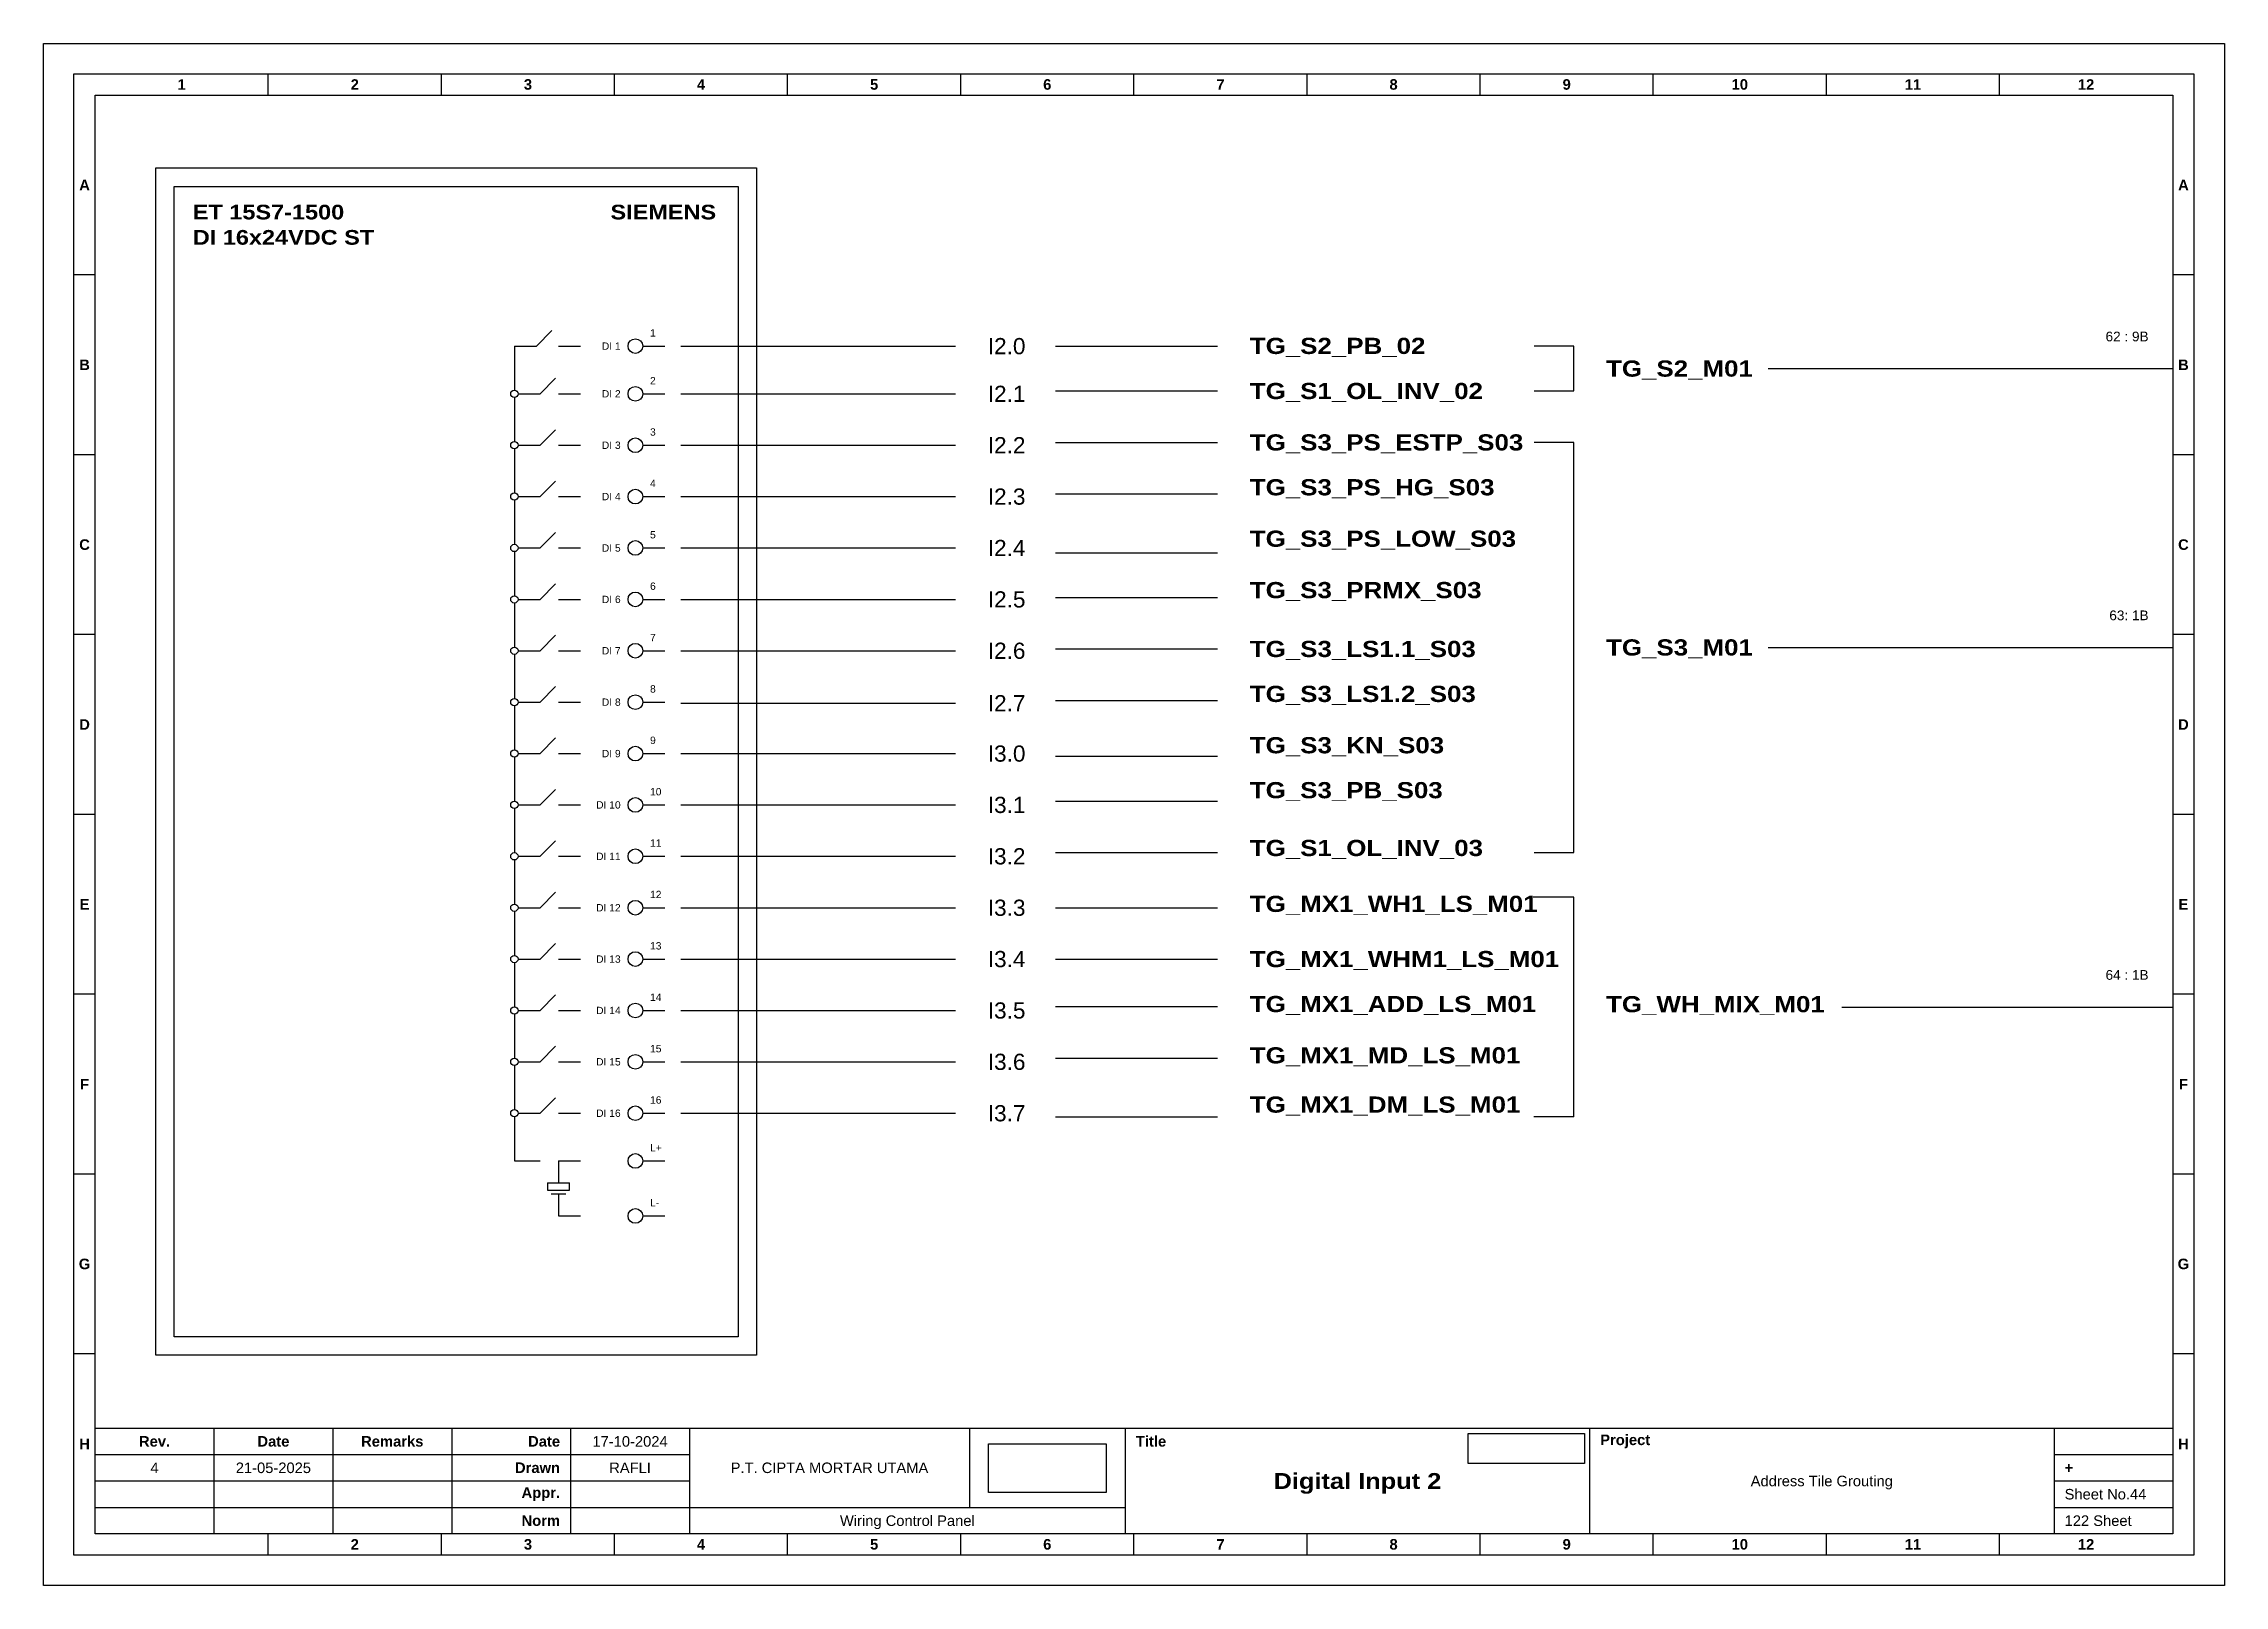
# Model space of a CAD drawing. Header units: centimetres. Extents: x 2030 to 3543, y 1923 to 3402.
# Drawn here: x 2030.3 to 2299.7, y 2873 to 3063.4 of the extents above; entities that cross this region are included whole.
import ezdxf
from ezdxf.enums import TextEntityAlignment as Align

# ---------------------------------------------------------------- set-up
doc = ezdxf.new("R2010")
doc.units = ezdxf.units.CM
doc.header["$MEASUREMENT"] = 0
doc.styles.add('Bold', font='ariblk.ttf', dxfattribs={"height": 25.4})
doc.styles.get("Standard").update_dxf_attribs({"font": 'arial.ttf'})
picture_1 = doc.add_image_def('image1.png', size_in_pixel=(2048, 847))
picture_2 = doc.add_image_def('image2.png', size_in_pixel=(2092, 542))

msp = doc.modelspace()

# ---------------------------------------------------------------- texts
at = {"ltscale": 500, "style": 'Bold'}
for s, p in [('ET 15S7-1500', (2048.74, 3043.53)), ('DI 16x24VDC ST', (2048.74, 3040.41))]:
    msp.add_text(s, height=1.8132, dxfattribs=at).set_placement(p, align=Align.TOP_LEFT)
msp.add_text('SIEMENS', height=1.813, dxfattribs=at).set_placement((2113.37, 3043.53), align=Align.TOP_RIGHT)
at = {"ltscale": 500}
for s, p in [('1', (2105.21, 3026.98)), ('2', (2105.21, 3021.08)), ('3', (2105.21, 3014.74)), ('4', (2105.21, 3008.39)), ('5', (2105.21, 3002.05)), ('6', (2105.21, 2995.7)), ('7', (2105.21, 2989.35)), ('8', (2105.21, 2983.01)), ('9', (2105.21, 2976.66)), ('10', (2105.21, 2970.31)), ('11', (2105.21, 2963.97)), ('12', (2105.21, 2957.62)), ('13', (2105.21, 2951.28)), ('14', (2105.21, 2944.93)), ('15', (2105.21, 2938.58)), ('16', (2105.21, 2932.24)), ('L+', (2105.21, 2926.34)), ('L-', (2105.21, 2919.54))]:
    msp.add_text(s, height=0.907, dxfattribs=at).set_placement(p, align=Align.BOTTOM_LEFT)
for s, p in [('62 : 9B', (2290.29, 3026.3)), ('63: 1B', (2290.29, 2991.86)), ('64 : 1B', (2290.29, 2947.45))]:
    msp.add_text(s, height=1.2, dxfattribs=at).set_placement(p, align=Align.BOTTOM_RIGHT)
for s, p in [('DI 1', (2101.58, 3026.07)), ('DI 2', (2101.58, 3020.18)), ('DI 3', (2101.58, 3013.83)), ('DI 4', (2101.58, 3007.49)), ('DI 5', (2101.58, 3001.14)), ('DI 6', (2101.58, 2994.79)), ('DI 7', (2101.58, 2988.45)), ('DI 8', (2101.58, 2982.1)), ('DI 9', (2101.58, 2975.75)), ('DI 10', (2101.58, 2969.41)), ('DI 11', (2101.58, 2963.06)), ('DI 12', (2101.58, 2956.71)), ('DI 13', (2101.58, 2950.37)), ('DI 14', (2101.58, 2944.02)), ('DI 15', (2101.58, 2937.68)), ('DI 16', (2101.58, 2931.33))]:
    msp.add_text(s, height=0.907, dxfattribs=at).set_placement(p, align=Align.MIDDLE_RIGHT)
for s, p in [('I2.0', (2146.92, 3026.07)), ('I2.1', (2146.92, 3020.18)), ('I2.2', (2146.92, 3013.83)), ('I2.3', (2146.92, 3007.49)), ('I2.4', (2146.92, 3001.14)), ('I2.5', (2146.92, 2994.79)), ('I2.6', (2146.92, 2988.45)), ('I2.7', (2146.92, 2981.97)), ('I3.0', (2146.92, 2975.75)), ('I3.1', (2146.92, 2969.41)), ('I3.2', (2146.92, 2963.06)), ('I3.3', (2146.92, 2956.71)), ('I3.4', (2146.92, 2950.37)), ('I3.5', (2146.92, 2944.02)), ('I3.6', (2146.92, 2937.68)), ('I3.7', (2146.92, 2931.33))]:
    msp.add_text(s, height=2, dxfattribs=at).set_placement(p, align=Align.MIDDLE_LEFT)
at = {"ltscale": 500, "style": 'Bold'}
for s, p in [('TG_S2_PB_02', (2179.29, 3026.1)), ('TG_S2_M01', (2223.29, 3023.3)), ('TG_S1_OL_INV_02', (2179.29, 3020.53)), ('TG_S3_PS_ESTP_S03', (2179.29, 3014.18)), ('TG_S3_PS_HG_S03', (2179.29, 3008.64)), ('TG_S3_PS_LOW_S03', (2179.29, 3002.29)), ('TG_S3_PRMX_S03', (2179.29, 2995.94)), ('TG_S3_M01', (2223.29, 2988.86)), ('TG_S3_LS1.1_S03', (2179.29, 2988.67)), ('TG_S3_LS1.2_S03', (2179.29, 2983.12)), ('TG_S3_KN_S03', (2179.29, 2976.78)), ('TG_S3_PB_S03', (2179.29, 2971.23)), ('TG_S1_OL_INV_03', (2179.29, 2964.09)), ('TG_MX1_WH1_LS_M01', (2179.29, 2957.19)), ('TG_MX1_WHM1_LS_M01', (2179.29, 2950.37)), ('TG_MX1_ADD_LS_M01', (2179.29, 2944.82)), ('TG_WH_MIX_M01', (2223.29, 2944.8)), ('TG_MX1_MD_LS_M01', (2179.29, 2938.48)), ('TG_MX1_DM_LS_M01', (2179.29, 2932.4))]:
    msp.add_text(s, height=2, dxfattribs=at).set_placement(p, align=Align.MIDDLE_LEFT)

# ---------------------------------------------------------------- blocks, each defined once
blk = doc.blocks.new('KOP MU PROJECT')
at = {"color": 6, "ltscale": 50}
for p, q in [((27.74, 184.05), (27.74, 186.66)), ((49.13, 184.05), (49.13, 186.66)), ((70.51, 184.05), (70.51, 186.66)), ((91.89, 184.05), (91.89, 186.66)), ((113.27, 184.05), (113.27, 186.66)), ((134.66, 184.05), (134.66, 186.66)), ((156.04, 184.05), (156.04, 186.66)), ((177.42, 184.05), (177.42, 186.66)), ((198.8, 184.05), (198.8, 186.66)), ((220.19, 184.05), (220.19, 186.66)), ((241.57, 184.05), (241.57, 186.66)), ((6.36, 161.84), (3.75, 161.84)), ((265.59, 161.84), (262.98, 161.84)), ((6.36, 139.63), (3.75, 139.63)), ((265.59, 139.63), (262.98, 139.63)), ((6.36, 117.42), (3.75, 117.42)), ((265.59, 117.42), (262.98, 117.42)), ((6.36, 95.22), (3.75, 95.22)), ((265.59, 95.22), (262.98, 95.22)), ((6.36, 73.01), (3.75, 73.01)), ((265.59, 73.01), (262.98, 73.01)), ((6.36, 50.8), (3.75, 50.8)), ((265.59, 50.8), (262.98, 50.8)), ((6.36, 28.59), (3.75, 28.59)), ((265.59, 28.59), (262.98, 28.59)), ((27.74, 3.75), (27.74, 6.36)), ((49.13, 3.75), (49.13, 6.36)), ((70.51, 3.75), (70.51, 6.36)), ((91.89, 3.75), (91.89, 6.36)), ((113.27, 3.75), (113.27, 6.36)), ((134.66, 3.75), (134.66, 6.36)), ((156.04, 3.75), (156.04, 6.36)), ((177.42, 3.75), (177.42, 6.36)), ((198.8, 3.75), (198.8, 6.36)), ((220.19, 3.75), (220.19, 6.36)), ((241.57, 3.75), (241.57, 6.36))]:
    blk.add_line(p, q, dxfattribs=at)
at = {"ltscale": 50}
for p, q in [((6.36, 19.41), (262.98, 19.41)), ((21.04, 19.41), (21.04, 6.36)), ((35.72, 19.41), (35.72, 6.36)), ((50.41, 19.41), (50.41, 6.36)), ((65.09, 19.41), (65.09, 6.36)), ((79.77, 19.41), (79.77, 6.36)), ((114.35, 19.41), (114.35, 9.62)), ((133.6, 19.41), (133.6, 6.36)), ((190.95, 19.41), (190.95, 6.36)), ((248.3, 19.41), (248.3, 6.36)), ((6.36, 16.15), (79.77, 16.15)), ((248.3, 16.15), (262.98, 16.15)), ((6.36, 12.89), (79.77, 12.89)), ((248.3, 12.89), (262.98, 12.89)), ((6.36, 9.62), (133.6, 9.62)), ((248.3, 9.62), (262.98, 9.62))]:
    blk.add_line(p, q, dxfattribs=at)
at = {"color": 1, "ltscale": 50}
blk.add_lwpolyline([(269.34, 0), (0, 0), (0, 190.41), (269.34, 190.41)], close=True, dxfattribs=at)
at = {"color": 6, "ltscale": 50}
for points in [[(265.59, 3.75), (3.75, 3.75), (3.75, 186.66), (265.59, 186.66)], [(262.98, 6.36), (6.36, 6.36), (6.36, 184.05), (262.98, 184.05)]]:
    blk.add_lwpolyline(points, close=True, dxfattribs=at)
at = {"ltscale": 50, "char_height": 1.305, "attachment_point": 4}
for s, width, heights, insert in [('\\pxqc;{\\fArial|b1|i0|c0|p34;1}', 21.3825, [2.51], (6.36, 185.36)), ('\\pxqc;{\\fArial|b1|i0|c0|p34;2}', 21.3825, [2.51], (27.74, 185.36)), ('\\pxqc;{\\fArial|b1|i0|c0|p34;3}', 21.3825, [2.51], (49.13, 185.36)), ('\\pxqc;{\\fArial|b1|i0|c0|p34;4}', 21.3825, [2.51], (70.51, 185.36)), ('\\pxqc;{\\fArial|b1|i0|c0|p34;5}', 21.3825, [2.51], (91.89, 185.36)), ('\\pxqc;{\\fArial|b1|i0|c0|p34;6}', 21.3825, [2.51], (113.27, 185.36)), ('\\pxqc;{\\fArial|b1|i0|c0|p34;7}', 21.3825, [2.51], (134.66, 185.36)), ('\\pxqc;{\\fArial|b1|i0|c0|p34;8}', 21.3825, [2.51], (156.04, 185.36)), ('\\pxqc;{\\fArial|b1|i0|c0|p34;9}', 21.3825, [2.51], (177.42, 185.36)), ('\\pxqc;{\\fArial|b1|i0|c0|p34;10}', 21.3825, [2.51], (198.8, 185.36)), ('\\pxqc;{\\fArial|b1|i0|c0|p34;11}', 21.3825, [2.51], (220.19, 185.36)), ('\\pxqc;{\\fArial|b1|i0|c0|p34;12}', 21.3825, [2.51], (241.57, 185.36)), ('\\pxqc;{\\fArial|b1|i0|c0|p34;A}', 2.61, [2.51], (3.75, 172.95)), ('\\pxqc;{\\fArial|b1|i0|c0|p34;A}', 2.61, [2.51], (262.98, 172.95)), ('\\pxqc;{\\fArial|b1|i0|c0|p34;B}', 2.61, [2.51], (3.75, 150.74)), ('\\pxqc;{\\fArial|b1|i0|c0|p34;B}', 2.61, [2.51], (262.98, 150.74)), ('\\pxqc;{\\fArial|b1|i0|c0|p34;C}', 2.61, [2.51], (3.75, 128.53)), ('\\pxqc;{\\fArial|b1|i0|c0|p34;C}', 2.61, [2.51], (262.98, 128.53)), ('\\pxqc;{\\fArial|b1|i0|c0|p34;D}', 2.61, [2.51], (3.75, 106.32)), ('\\pxqc;{\\fArial|b1|i0|c0|p34;D}', 2.61, [2.51], (262.98, 106.32)), ('\\pxqc;{\\fArial|b1|i0|c0|p34;E}', 2.61, [2.51], (3.75, 84.11)), ('\\pxqc;{\\fArial|b1|i0|c0|p34;E}', 2.61, [2.51], (262.98, 84.11)), ('\\pxqc;{\\fArial|b1|i0|c0|p34;F}', 2.61, [2.51], (3.75, 61.9)), ('\\pxqc;{\\fArial|b1|i0|c0|p34;F}', 2.61, [2.51], (262.98, 61.9)), ('\\pxqc;{\\fArial|b1|i0|c0|p34;G}', 2.61, [2.51], (3.75, 39.69)), ('\\pxqc;{\\fArial|b1|i0|c0|p34;G}', 2.61, [2.51], (262.98, 39.69)), ('\\pxqc;{\\fArial|b1|i0|c0|p34;H}', 2.61, [2.51], (3.75, 17.47)), ('\\pxqc;{\\fArial|b1|i0|c0|p34;Rev.}', 14.6811, [2.88], (6.36, 17.78)), ('\\pxqc;{\\fArial|b1|i0|c0|p34;Date}', 14.6811, [2.88], (21.04, 17.78)), ('\\pxqc;{\\fArial|b1|i0|c0|p34;Remarks}', 14.6811, [2.88], (35.72, 17.78)), ('\\pxqr;{\\fArial|b1|i0|c0|p34;Date}', 13.3761, [2.88], (50.41, 17.78)), ('\\pxql;{\\fArial|b1|i0|c0|p34;Title}', 50.2419, [2.88], (134.9, 17.78)), ('\\pxql;{\\fArial|b1|i0|c0|p34;Project}', 50.2419, [2.88], (192.25, 17.78)), ('\\pxqc;{\\fArial|b1|i0|c0|p34;H}', 2.61, [2.51], (262.98, 17.47)), ('\\pxqr;{\\fArial|b1|i0|c0|p34;Drawn}', 13.3761, [2.88], (50.41, 14.52)), ('\\pxql;{\\fArial|b1|i0|c0|p34;+}', 14.6811, [2.88], (249.61, 14.52)), ('\\pxqr;{\\fArial|b1|i0|c0|p34;Appr.}', 13.3761, [2.88], (50.41, 11.26)), ('\\pxqr;{\\fArial|b1|i0|c0|p34;Norm}', 13.3761, [2.88], (50.41, 7.99)), ('\\pxqc;{\\fArial|b1|i0|c0|p34;2}', 21.3825, [2.51], (27.74, 5.06)), ('\\pxqc;{\\fArial|b1|i0|c0|p34;3}', 21.3825, [2.51], (49.13, 5.06)), ('\\pxqc;{\\fArial|b1|i0|c0|p34;4}', 21.3825, [2.51], (70.51, 5.06)), ('\\pxqc;{\\fArial|b1|i0|c0|p34;5}', 21.3825, [2.51], (91.89, 5.06)), ('\\pxqc;{\\fArial|b1|i0|c0|p34;6}', 21.3825, [2.51], (113.27, 5.06)), ('\\pxqc;{\\fArial|b1|i0|c0|p34;7}', 21.3825, [2.51], (134.66, 5.06)), ('\\pxqc;{\\fArial|b1|i0|c0|p34;8}', 21.3825, [2.51], (156.04, 5.06)), ('\\pxqc;{\\fArial|b1|i0|c0|p34;9}', 21.3825, [2.51], (177.42, 5.06)), ('\\pxqc;{\\fArial|b1|i0|c0|p34;10}', 21.3825, [2.51], (198.8, 5.06)), ('\\pxqc;{\\fArial|b1|i0|c0|p34;11}', 21.3825, [2.51], (220.19, 5.06)), ('\\pxqc;{\\fArial|b1|i0|c0|p34;12}', 21.3825, [2.51], (241.57, 5.06))]:
    blk.add_mtext_dynamic_manual_height_columns(s, width=width, gutter_width=0.0326, heights=heights, dxfattribs=dict(at, insert=insert))
at = {"ltscale": 50}
for tag, p in [('DATECREATED', (72.43, 17.78)), ('REV', (13.7, 14.52)), ('REVDATE', (28.38, 14.52)), ('REMARKS', (43.06, 14.52)), ('DRAWN', (72.43, 14.52)), ('COMPANY', (97.06, 14.52)), ('PROJECT', (219.62, 12.89)), ('APPR', (72.43, 11.26)), ('NORM', (72.43, 7.99)), ('DRAWINGCATEGORY', (106.68, 7.99)), ('DESCRIPTION', (162.27, 10.03))]:
    blk.add_attdef(tag, text='', height=1.3, dxfattribs=at).set_placement(p, align=Align.MIDDLE_CENTER)
at = {"ltscale": 50, "style": 'Bold'}
blk.add_attdef('TITLE', text='', height=1.96, dxfattribs=at).set_placement((162.27, 12.89), align=Align.MIDDLE_CENTER)
at = {"ltscale": 50}
for tag, p in [('SHEETNUMBER', (249.61, 11.26)), ('TOTALSHEET', (249.61, 7.99))]:
    blk.add_attdef(tag, text='', height=1.3, dxfattribs=at).set_placement(p, align=Align.MIDDLE_LEFT)
image = blk.add_image(picture_1, insert=(116.72, 11.48), size_in_units=(14.5, 6), dxfattribs=at)
image.dxf.flags = 15
image = blk.add_image(picture_2, insert=(175.94, 15.04), size_in_units=(14.36, 3.72), dxfattribs=at)
image.dxf.flags = 15

# ---------------------------------------------------------------- linework, layer by layer
at = {"ltscale": 50}
for p, q in [((2091.17, 3026.07), (2093.09, 3027.99)), ((2088.45, 3026.07), (2091.17, 3026.07)), ((2088.45, 3026.07), (2088.45, 3020.63)), ((2093.89, 3026.07), (2096.61, 3026.07)), ((2091.62, 3020.18), (2093.55, 3022.1)), ((2088.45, 3019.72), (2088.45, 3014.29)), ((2088.9, 3020.18), (2091.62, 3020.18)), ((2093.89, 3020.18), (2096.61, 3020.18)), ((2091.62, 3013.83), (2093.55, 3015.75)), ((2088.45, 3013.38), (2088.45, 3007.94)), ((2088.9, 3013.83), (2091.62, 3013.83)), ((2093.89, 3013.83), (2096.61, 3013.83)), ((2091.62, 3007.49), (2093.55, 3009.41)), ((2088.45, 3007.03), (2088.45, 3001.59)), ((2088.9, 3007.49), (2091.62, 3007.49)), ((2093.89, 3007.49), (2096.61, 3007.49)), ((2088.45, 3000.69), (2088.45, 2995.25)), ((2088.9, 3001.14), (2091.62, 3001.14)), ((2091.62, 3001.14), (2093.55, 3003.06)), ((2093.89, 3001.14), (2096.61, 3001.14)), ((2091.62, 2994.79), (2093.55, 2996.72)), ((2088.45, 2994.34), (2088.45, 2988.9)), ((2088.9, 2994.79), (2091.62, 2994.79)), ((2093.89, 2994.79), (2096.61, 2994.79)), ((2091.62, 2988.45), (2093.55, 2990.37)), ((2088.45, 2987.99), (2088.45, 2982.55)), ((2088.9, 2988.45), (2091.62, 2988.45)), ((2093.89, 2988.45), (2096.61, 2988.45)), ((2088.45, 2981.65), (2088.45, 2976.21)), ((2088.9, 2982.1), (2091.62, 2982.1)), ((2091.62, 2982.1), (2093.55, 2984.02)), ((2093.89, 2982.1), (2096.61, 2982.1)), ((2091.62, 2975.75), (2093.55, 2977.68)), ((2088.45, 2975.3), (2088.45, 2969.86)), ((2088.9, 2975.75), (2091.62, 2975.75)), ((2093.89, 2975.75), (2096.61, 2975.75)), ((2091.62, 2969.41), (2093.55, 2971.33)), ((2088.45, 2968.95), (2088.45, 2963.51)), ((2088.9, 2969.41), (2091.62, 2969.41)), ((2093.89, 2969.41), (2096.61, 2969.41)), ((2088.9, 2963.06), (2091.62, 2963.06)), ((2091.62, 2963.06), (2093.55, 2964.98)), ((2093.89, 2963.06), (2096.61, 2963.06)), ((2088.45, 2962.61), (2088.45, 2957.17)), ((2091.62, 2956.71), (2093.55, 2958.64)), ((2088.45, 2956.26), (2088.45, 2950.82)), ((2088.9, 2956.71), (2091.62, 2956.71)), ((2093.89, 2956.71), (2096.61, 2956.71)), ((2091.62, 2950.37), (2093.55, 2952.29)), ((2088.45, 2949.92), (2088.45, 2944.48)), ((2088.9, 2950.37), (2091.62, 2950.37)), ((2093.89, 2950.37), (2096.61, 2950.37)), ((2088.9, 2944.02), (2091.62, 2944.02)), ((2091.62, 2944.02), (2093.55, 2945.95)), ((2093.89, 2944.02), (2096.61, 2944.02)), ((2088.45, 2943.57), (2088.45, 2938.13)), ((2091.62, 2937.68), (2093.55, 2939.6)), ((2088.45, 2937.22), (2088.45, 2931.78)), ((2088.9, 2937.68), (2091.62, 2937.68)), ((2093.89, 2937.68), (2096.61, 2937.68)), ((2091.62, 2931.33), (2093.55, 2933.25)), ((2088.45, 2930.88), (2088.45, 2925.44)), ((2088.9, 2931.33), (2091.62, 2931.33)), ((2093.89, 2931.33), (2096.61, 2931.33)), ((2088.45, 2925.44), (2091.62, 2925.44)), ((2093.89, 2925.44), (2096.61, 2925.44)), ((2093.89, 2925.44), (2093.89, 2922.72)), ((2092.53, 2922.72), (2095.25, 2922.72)), ((2092.53, 2922.72), (2092.53, 2921.82)), ((2095.25, 2921.82), (2095.25, 2922.72)), ((2092.53, 2921.82), (2095.25, 2921.82)), ((2092.98, 2921.36), (2094.8, 2921.36)), ((2093.89, 2921.36), (2093.89, 2918.64)), ((2093.89, 2918.64), (2096.61, 2918.64))]:
    msp.add_line(p, q, dxfattribs=at)
at = {"color": 6, "ltscale": 50}
for p, q in [((2104.3, 3026.07), (2107.02, 3026.07)), ((2104.3, 3020.18), (2107.02, 3020.18)), ((2104.3, 3013.83), (2107.02, 3013.83)), ((2104.3, 3007.49), (2107.02, 3007.49)), ((2104.3, 3001.14), (2107.02, 3001.14)), ((2104.3, 2994.79), (2107.02, 2994.79)), ((2104.3, 2988.45), (2107.02, 2988.45)), ((2104.3, 2982.1), (2107.02, 2982.1)), ((2104.3, 2975.75), (2107.02, 2975.75)), ((2104.3, 2969.41), (2107.02, 2969.41)), ((2104.3, 2963.06), (2107.02, 2963.06)), ((2104.3, 2956.71), (2107.02, 2956.71)), ((2104.3, 2950.37), (2107.02, 2950.37)), ((2104.3, 2944.02), (2107.02, 2944.02)), ((2104.3, 2937.68), (2107.02, 2937.68)), ((2104.3, 2931.33), (2107.02, 2931.33)), ((2104.3, 2925.44), (2107.02, 2925.44)), ((2104.3, 2918.64), (2107.02, 2918.64))]:
    msp.add_line(p, q, dxfattribs=at)
at = {"color": 146, "ltscale": 50, "true_color": 0x105689}
for p, q in [((2109.02, 3026.07), (2142.92, 3026.07)), ((2155.29, 3026.07), (2175.29, 3026.07)), ((2219.29, 3026.07), (2214.42, 3026.07)), ((2219.29, 3020.53), (2219.29, 3026.07)), ((2243.29, 3023.3), (2293.29, 3023.3)), ((2109.02, 3020.18), (2142.92, 3020.18)), ((2155.29, 3020.53), (2175.29, 3020.53)), ((2214.42, 3020.53), (2219.29, 3020.53)), ((2155.29, 3014.18), (2175.29, 3014.18)), ((2219.29, 3014.18), (2214.42, 3014.18)), ((2219.29, 2963.54), (2219.29, 3014.18)), ((2109.02, 3013.83), (2142.92, 3013.83)), ((2109.02, 3007.49), (2142.92, 3007.49)), ((2155.29, 3007.83), (2175.29, 3007.83)), ((2109.02, 3001.14), (2142.92, 3001.14)), ((2155.29, 3000.56), (2175.29, 3000.56)), ((2109.02, 2994.79), (2142.92, 2994.79)), ((2155.29, 2995.01), (2175.29, 2995.01)), ((2109.02, 2988.45), (2142.92, 2988.45)), ((2155.29, 2988.67), (2175.29, 2988.67)), ((2243.29, 2988.86), (2293.29, 2988.86)), ((2109.02, 2981.97), (2142.92, 2981.97)), ((2155.29, 2982.32), (2175.29, 2982.32)), ((2109.02, 2975.75), (2142.92, 2975.75)), ((2155.29, 2975.43), (2175.29, 2975.43)), ((2109.02, 2969.41), (2142.92, 2969.41)), ((2155.29, 2969.88), (2175.29, 2969.88)), ((2109.02, 2963.06), (2142.92, 2963.06)), ((2155.29, 2963.54), (2175.29, 2963.54)), ((2214.42, 2963.54), (2219.29, 2963.54)), ((2219.29, 2958.02), (2214.29, 2958.02)), ((2219.29, 2930.88), (2219.29, 2958.02)), ((2109.02, 2956.71), (2142.92, 2956.71)), ((2155.29, 2956.71), (2175.29, 2956.71)), ((2109.02, 2950.37), (2142.92, 2950.37)), ((2155.29, 2950.37), (2175.29, 2950.37)), ((2109.02, 2944.02), (2142.92, 2944.02)), ((2155.29, 2944.5), (2175.29, 2944.5)), ((2252.41, 2944.45), (2293.29, 2944.45)), ((2109.02, 2937.68), (2142.92, 2937.68)), ((2155.29, 2938.15), (2175.29, 2938.15)), ((2109.02, 2931.33), (2142.92, 2931.33)), ((2155.29, 2930.88), (2175.29, 2930.88)), ((2219.29, 2930.88), (2214.37, 2930.88))]:
    msp.add_line(p, q, dxfattribs=at)
at = {"ltscale": 50}
msp.add_lwpolyline([(2044.17, 3048.07), (2118.36, 3048.07), (2118.36, 2901.43), (2044.17, 2901.43)], close=True, dxfattribs=at)
at = {"color": 6, "ltscale": 50}
msp.add_lwpolyline([(2046.44, 3045.8), (2116.09, 3045.8), (2116.09, 2903.7), (2046.44, 2903.7)], close=True, dxfattribs=at)
at = {"color": 6, "ltscale": 500}
for centre in [(2103.4, 3026.07), (2103.4, 3020.18), (2103.4, 3013.83), (2103.4, 3007.49), (2103.4, 3001.14), (2103.4, 2994.79), (2103.4, 2988.45), (2103.4, 2982.1), (2103.4, 2975.75), (2103.4, 2969.41), (2103.4, 2963.06), (2103.4, 2956.71), (2103.4, 2950.37), (2103.4, 2944.02), (2103.4, 2937.68), (2103.4, 2931.33), (2103.4, 2925.44), (2103.4, 2918.64)]:
    msp.add_circle(centre, 0.907, dxfattribs=at)
at = {"ltscale": 500}
for centre in [(2088.45, 3020.18), (2088.45, 3013.83), (2088.45, 3007.49), (2088.45, 3001.14), (2088.45, 2994.79), (2088.45, 2988.45), (2088.45, 2982.1), (2088.45, 2975.75), (2088.45, 2969.41), (2088.45, 2963.06), (2088.45, 2956.71), (2088.45, 2950.37), (2088.45, 2944.02), (2088.45, 2937.68), (2088.45, 2931.33)]:
    msp.add_circle(centre, 0.453, dxfattribs=at)

# ---------------------------------------------------------------- block references
msp.add_blockref('KOP MU PROJECT', (2030.31, 2873.02)).add_auto_attribs({'TITLE': 'Digital Input 2', 'PROJECT': 'Address Tile Grouting', 'COMPANY': 'P.T. CIPTA MORTAR UTAMA', 'DRAWINGCATEGORY': 'Wiring Control Panel', 'DRAWN': 'RAFLI', 'DATECREATED': '17-10-2024', 'REVDATE': '21-05-2025', 'REV': '4', 'SHEETNUMBER': 'Sheet No.44', 'TOTALSHEET': '122 Sheet'})

msp.set_redraw_order([(e.dxf.handle, doc.entitydb.next_handle()) for e in msp.query("TEXT MTEXT ATTDEF DIMENSION ARC_DIMENSION")])  # texts and dimensions are drawn at this point

doc.saveas('drawing.dxf')
